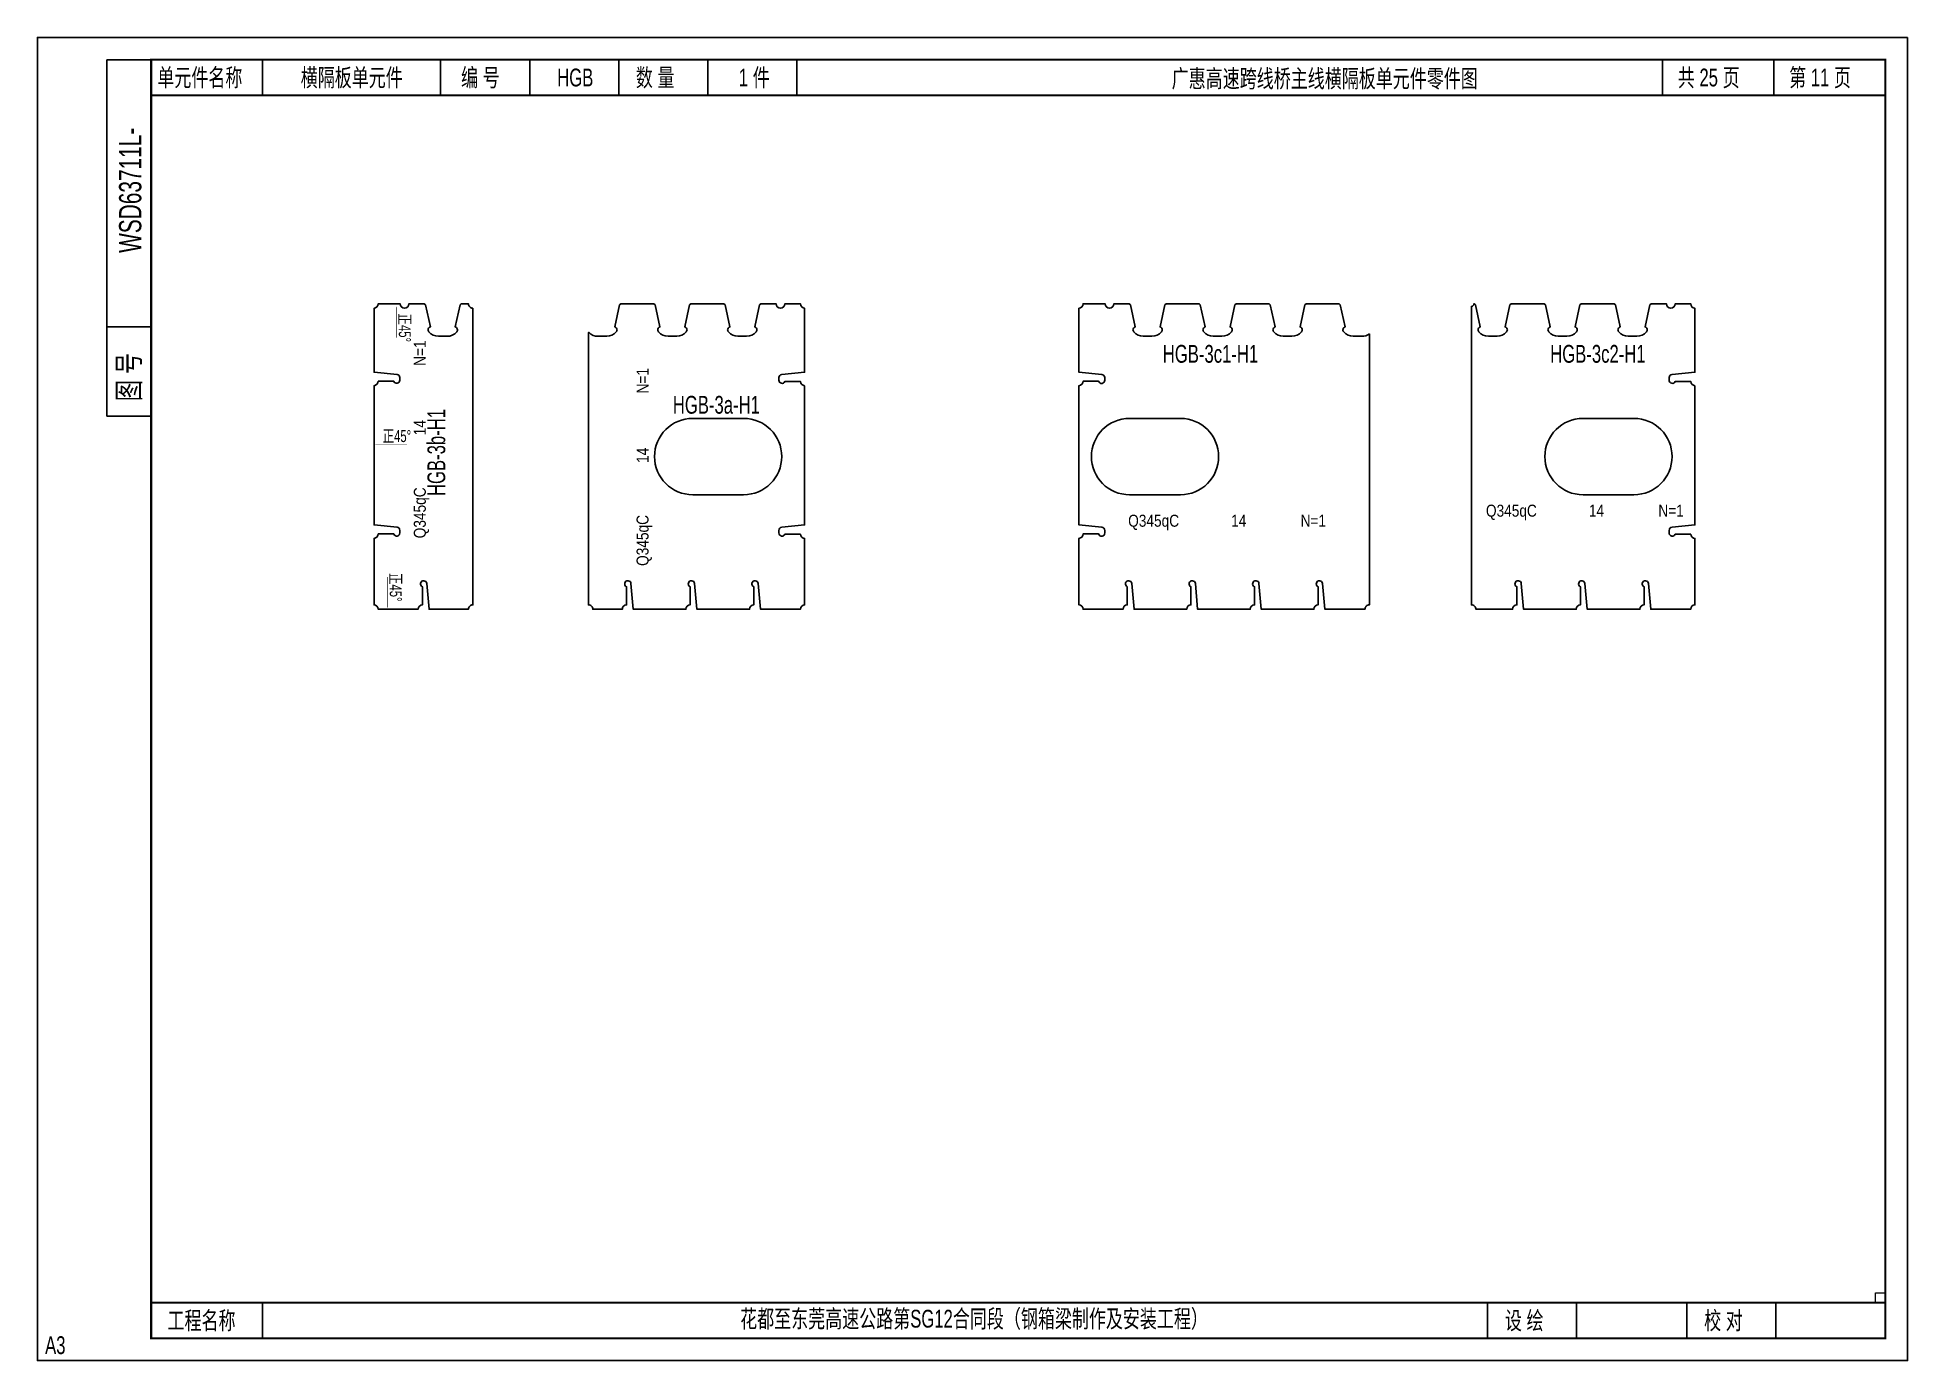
# Model space of a CAD drawing. Extents: x 1048373 to 1137448, y -324712 to -291779.
# Drawn here: x 1092998 to 1107698, y -324712 to -314317 of the extents above; entities that cross this region are included whole.
import ezdxf
from ezdxf.enums import TextEntityAlignment as Align

# ---------------------------------------------------------------- set-up
doc = ezdxf.new("R2010")
doc.units = 0
doc.header["$LTSCALE"] = 2
doc.header["$MEASUREMENT"] = 0
doc.layers.get('0').update_dxf_attribs({"linetype": 'CONTINUOUS'})
doc.layers.add('A3', color=7, linetype='CONTINUOUS')
doc.layers.add('vp', color=7, linetype='CONTINUOUS')
doc.layers.add('标注层', color=3, linetype='CONTINUOUS', lineweight=13)
doc.styles.add('仿宋', font='FSGB2312.ttf', dxfattribs={"width": 0.7})

msp = doc.modelspace()

# ---------------------------------------------------------------- texts
at = {"color": 205, "style": '仿宋', "width": 0.85}
for s, p in [('N=1 ', (1096004, -316782)), ('N=1 ', (1097755, -316999)), ('14', (1096004, -317383)), ('14', (1097755, -317600)), ('Q345qC', (1096004, -318052)), ('Q345qC', (1097755, -318269))]:
    msp.add_text(s, height=94.5, rotation=90, dxfattribs=at).set_placement(p, align=Align.MIDDLE_CENTER)
at = {"color": 6, "linetype": 'Continuous', "style": '仿宋', "width": 0.7}
for s, p in [('HGB-3c1-H1', (1102219, -316873)), ('HGB-3c2-H1', (1105264, -316873)), ('HGB-3a-H1', (1098335, -317273))]:
    msp.add_text(s, height=140, dxfattribs=at).set_placement(p, align=Align.CENTER)
msp.add_text('HGB-3b-H1', height=140, rotation=90, dxfattribs=at).set_placement((1096204, -317578), align=Align.CENTER)
at = {"color": 205, "style": '仿宋', "width": 0.85}
for s, p in [('Q345qC', (1101772, -318114)), ('14', (1102441, -318114)), ('N=1 ', (1103042, -318114)), ('Q345qC', (1104584, -318035)), ('14', (1105253, -318035)), ('N=1 ', (1105854, -318035))]:
    msp.add_text(s, height=94.5, dxfattribs=at).set_placement(p, align=Align.MIDDLE_CENTER)
at = {"layer": 'A3', "color": 7, "linetype": 'Continuous', "style": '仿宋', "width": 0.7}
for s, p in [('单元件名称', (1093941, -314702)), ('编 号', (1096328, -314702)), ('数 量', (1097702, -314702)), ('共 25 页', (1105892, -314702)), ('第 11 页', (1106767, -314702)), ('工程名称', (1094021, -324467)), ('花都至东莞高速公路第SG12合同段（钢箱梁制作及安装工程）', (1098522, -324453)), ('设 绘', (1104533, -324467)), ('校 对', (1106099, -324467))]:
    msp.add_text(s, height=140, dxfattribs=at).set_placement(p)
at = {"layer": 'A3', "color": 171, "style": '仿宋', "width": 0.7}
for s, p in [('横隔板单元件', (1095469, -314702)), ('HGB', (1097226, -314702)), ('1 件', (1098633, -314702))]:
    msp.add_text(s, height=140, dxfattribs=at).set_placement(p, align=Align.CENTER)
at = {"layer": 'A3', "color": 6, "linetype": 'Continuous', "style": '仿宋', "width": 0.7}
msp.add_text('广惠高速跨线桥主线横隔板单元件零件图', height=140, dxfattribs=at).set_placement((1101914, -314710))
at = {"layer": 'A3', "color": 7, "linetype": 'Continuous', "style": '仿宋', "width": 0.7}
msp.add_text('WSD63711L-', height=175, rotation=90, dxfattribs=at).set_placement((1093815, -315518), align=Align.CENTER)
msp.add_text('图 号', height=175, rotation=90, dxfattribs=at).set_placement((1093803, -317175))
msp.add_text('A3', height=140, dxfattribs=at).set_placement((1093139, -324661), align=Align.CENTER)
at = {"layer": '标注层', "color": 42, "style": '仿宋', "width": 0.7}
for p in [(1095839, -316486), (1095768, -318525)]:
    msp.add_text('正45%%D', height=94.5, rotation=270, dxfattribs=at).set_placement(p)
msp.add_text('正45%%D', height=94.5, dxfattribs=at).set_placement((1095712, -317496))

# ---------------------------------------------------------------- linework, layer by layer
at = {"color": 1, "ltscale": 3}
for points in [[(1096421, -316445, -0.414214), (1096386, -316410), (1096329, -316410), (1096320, -316418), (1096282, -316591, -0.545494), (1096294, -316631, -0.215741), (1096218, -316665), (1096150, -316665, -0.215741), (1096075, -316631, -0.545494), (1096087, -316591), (1096049, -316418), (1096039, -316410), (1095919, -316410, -1), (1095849, -316410), (1095677, -316410, -0.397565), (1095644, -316445), (1095644, -316947), (1095825, -316965, -0.385508), (1095847, -316990), (1095847, -317010, -0.84909), (1095799, -317018), (1095677, -317018, -0.397565), (1095644, -317053), (1095644, -318147), (1095825, -318165, -0.385508), (1095847, -318190), (1095847, -318210, -0.84909), (1095799, -318218), (1095677, -318218, -0.397565), (1095644, -318253), (1095644, -318775, -0.397565), (1095677, -318810), (1095991, -318810, -0.397565), (1096024, -318775), (1096024, -318633, -1.745235), (1096059, -318608), (1096077, -318810), (1096386, -318810, -0.414214), (1096421, -318775)], [(1099029, -317053, -0.381105), (1098996, -317020), (1098874, -317020, -0.812836), (1098826, -317010), (1098826, -316990, -0.385508), (1098849, -316965), (1099029, -316947), (1099029, -316445, -0.397565), (1098996, -316410), (1098874, -316410, -1), (1098804, -316410), (1098684, -316410), (1098674, -316418), (1098637, -316591, -0.545494), (1098648, -316631, -0.215741), (1098573, -316665), (1098505, -316665, -0.215741), (1098430, -316631, -0.545494), (1098441, -316591), (1098404, -316418), (1098394, -316410), (1098134, -316410), (1098124, -316418), (1098087, -316591, -0.545494), (1098098, -316631, -0.215741), (1098023, -316665), (1097955, -316665, -0.215741), (1097880, -316631, -0.545494), (1097891, -316591), (1097854, -316418), (1097844, -316410), (1097584, -316410), (1097574, -316418), (1097537, -316591, -0.545494), (1097548, -316631, -0.215741), (1097473, -316665), (1097405, -316665, -0.200003), (1097334, -316636), (1097329, -316636), (1097329, -318775, -0.414214), (1097364, -318810), (1097596, -318810, -0.397565), (1097629, -318775), (1097629, -318633, -1.745235), (1097664, -318608), (1097682, -318810), (1098096, -318810, -0.397565), (1098129, -318775), (1098129, -318633, -1.745235), (1098164, -318608), (1098182, -318810), (1098596, -318810, -0.397565), (1098629, -318775), (1098629, -318633, -1.745235), (1098664, -318608), (1098682, -318810), (1098996, -318810, -0.397565), (1099029, -318775), (1099029, -318253, -0.381105), (1098996, -318220), (1098874, -318220, -0.812836), (1098826, -318210), (1098826, -318190, -0.385508), (1098849, -318165), (1099029, -318147)], [(1103468, -316646, -0.158889), (1103409, -316665), (1103341, -316665, -0.215741), (1103266, -316631, -0.545494), (1103277, -316591), (1103239, -316418), (1103230, -316410), (1102970, -316410), (1102960, -316418), (1102923, -316591, -0.545494), (1102934, -316631, -0.215741), (1102859, -316665), (1102791, -316665, -0.215741), (1102716, -316631, -0.545494), (1102727, -316591), (1102689, -316418), (1102680, -316410), (1102420, -316410), (1102410, -316418), (1102373, -316591, -0.545494), (1102384, -316631, -0.215741), (1102309, -316665), (1102241, -316665, -0.215741), (1102166, -316631, -0.545494), (1102177, -316591), (1102139, -316418), (1102130, -316410), (1101870, -316410), (1101860, -316418), (1101823, -316591, -0.545494), (1101834, -316631, -0.215741), (1101759, -316665), (1101691, -316665, -0.215741), (1101616, -316631, -0.545494), (1101627, -316591), (1101589, -316418), (1101580, -316410), (1101460, -316410, -1), (1101390, -316410), (1101218, -316410, -0.397565), (1101185, -316445), (1101185, -316947), (1101365, -316965, -0.385508), (1101388, -316990), (1101388, -317010, -0.84909), (1101339, -317018), (1101218, -317018, -0.397565), (1101185, -317053), (1101185, -318147), (1101365, -318165, -0.385508), (1101388, -318190), (1101388, -318210, -0.84909), (1101339, -318218), (1101218, -318218, -0.397565), (1101185, -318253), (1101185, -318775, -0.397565), (1101218, -318810), (1101532, -318810, -0.397565), (1101565, -318775), (1101565, -318633, -1.745235), (1101600, -318608), (1101618, -318810), (1102032, -318810, -0.397565), (1102065, -318775), (1102065, -318633, -1.745235), (1102100, -318608), (1102118, -318810), (1102532, -318810, -0.397565), (1102565, -318775), (1102565, -318633, -1.745235), (1102600, -318608), (1102618, -318810), (1103032, -318810, -0.397565), (1103065, -318775), (1103065, -318633, -1.745235), (1103100, -318608), (1103118, -318810), (1103433, -318810, -0.414214), (1103468, -318775)], [(1106027, -317053, -0.381105), (1105994, -317020), (1105872, -317020, -0.812836), (1105824, -317010), (1105824, -316990, -0.385508), (1105847, -316965), (1106027, -316947), (1106027, -316445, -0.397565), (1105994, -316410), (1105872, -316410, -1), (1105802, -316410), (1105682, -316410), (1105673, -316418), (1105635, -316591, -0.545494), (1105646, -316631, -0.215741), (1105571, -316665), (1105503, -316665, -0.215741), (1105428, -316631, -0.545494), (1105439, -316591), (1105402, -316418), (1105392, -316410), (1105132, -316410), (1105123, -316418), (1105085, -316591, -0.545494), (1105096, -316631, -0.215741), (1105021, -316665), (1104953, -316665, -0.215741), (1104878, -316631, -0.545494), (1104889, -316591), (1104852, -316418), (1104842, -316410), (1104582, -316410), (1104573, -316418), (1104535, -316591, -0.545494), (1104546, -316631, -0.215741), (1104471, -316665), (1104403, -316665, -0.215741), (1104328, -316631, -0.545494), (1104339, -316591), (1104302, -316418), (1104292, -316410), (1104290, -316410, -0.414214), (1104270, -316430), (1104270, -318775, -0.414214), (1104305, -318810), (1104594, -318810, -0.397565), (1104627, -318775), (1104627, -318633, -1.745235), (1104662, -318608), (1104680, -318810), (1105094, -318810, -0.397565), (1105127, -318775), (1105127, -318633, -1.745235), (1105162, -318608), (1105180, -318810), (1105594, -318810, -0.397565), (1105627, -318775), (1105627, -318633, -1.745235), (1105662, -318608), (1105680, -318810), (1105994, -318810, -0.397565), (1106027, -318775), (1106027, -318253, -0.381105), (1105994, -318220), (1105872, -318220, -0.812836), (1105824, -318210), (1105824, -318190, -0.385508), (1105847, -318165), (1106027, -318147)]]:
    msp.add_lwpolyline(points, format="xyb", close=True, dxfattribs=at)
at = {"layer": 'A3'}
for p, q in [((1093543, -317292), (1093543, -314492)), ((1093893, -314492), (1093543, -314492)), ((1094768, -314772), (1094768, -314492)), ((1096168, -314772), (1096168, -314492)), ((1096868, -314772), (1096868, -314492)), ((1097568, -314772), (1097568, -314492)), ((1098268, -314772), (1098268, -314492)), ((1098968, -314772), (1098968, -314492)), ((1105773, -314772), (1105773, -314492)), ((1106648, -314772), (1106648, -314492)), ((1093893, -316592), (1093543, -316592)), ((1093893, -317292), (1093543, -317292)), ((1094768, -324537), (1094768, -324257)), ((1104396, -324537), (1104396, -324257)), ((1105096, -324537), (1105096, -324257)), ((1105963, -324537), (1105963, -324257)), ((1106663, -324537), (1106663, -324257))]:
    msp.add_line(p, q, dxfattribs=at)
at = {"layer": 'A3', "color": 171}
msp.add_lwpolyline([(1107698, -314317), (1107698, -324712), (1092998, -324712), (1092998, -314317)], close=True, dxfattribs=at)
at = {"layer": 'A3'}
for points, const_width in [([(1093893, -314492), (1107523, -314492), (1107523, -324537), (1093893, -324537), (1093893, -314492)], 17.5), ([(1093893, -314772), (1107523, -314772)], 14), ([(1093893, -324257), (1107523, -324257)], 14)]:
    msp.add_lwpolyline(points, dxfattribs=dict(at, const_width=const_width))
at = {"layer": 'vp', "color": 2}
for points in [[(1098549, -317910, 1), (1098549, -317310), (1098149, -317310, 1), (1098149, -317910)], [(1101983, -317910, 1), (1101983, -317310), (1101583, -317310, 1), (1101583, -317910)], [(1105547, -317910, 1), (1105547, -317310), (1105147, -317310, 1), (1105147, -317910)]]:
    msp.add_lwpolyline(points, format="xyb", close=True, dxfattribs=at)
at = {"layer": '标注层', "color": 42}
for points in [[(1095820, -316428, 0, 19.4, 0), (1095820, -316486, 3.89, 3.89, 0), (1095820, -316677, 3.89, 3.89, 0)], [(1095654, -317515, 0, 19.4, 0), (1095712, -317515, 3.89, 3.89, 0), (1095903, -317515, 3.89, 3.89, 0)], [(1095749, -318804, 0, 19.4, 0), (1095749, -318745, 3.89, 3.89, 0), (1095749, -318555, 3.89, 3.89, 0)]]:
    msp.add_lwpolyline(points, format="xyseb", dxfattribs=at)
at = {"layer": '标注层', "color": 7}
msp.add_lwpolyline([(1107523, -324257), (1107446, -324257), (1107446, -324179), (1107523, -324179)], close=True, dxfattribs=at)

msp.set_redraw_order([(e.dxf.handle, doc.entitydb.next_handle()) for e in msp.query("TEXT MTEXT ATTDEF DIMENSION ARC_DIMENSION")])  # texts and dimensions are drawn at this point

doc.saveas('drawing.dxf')
